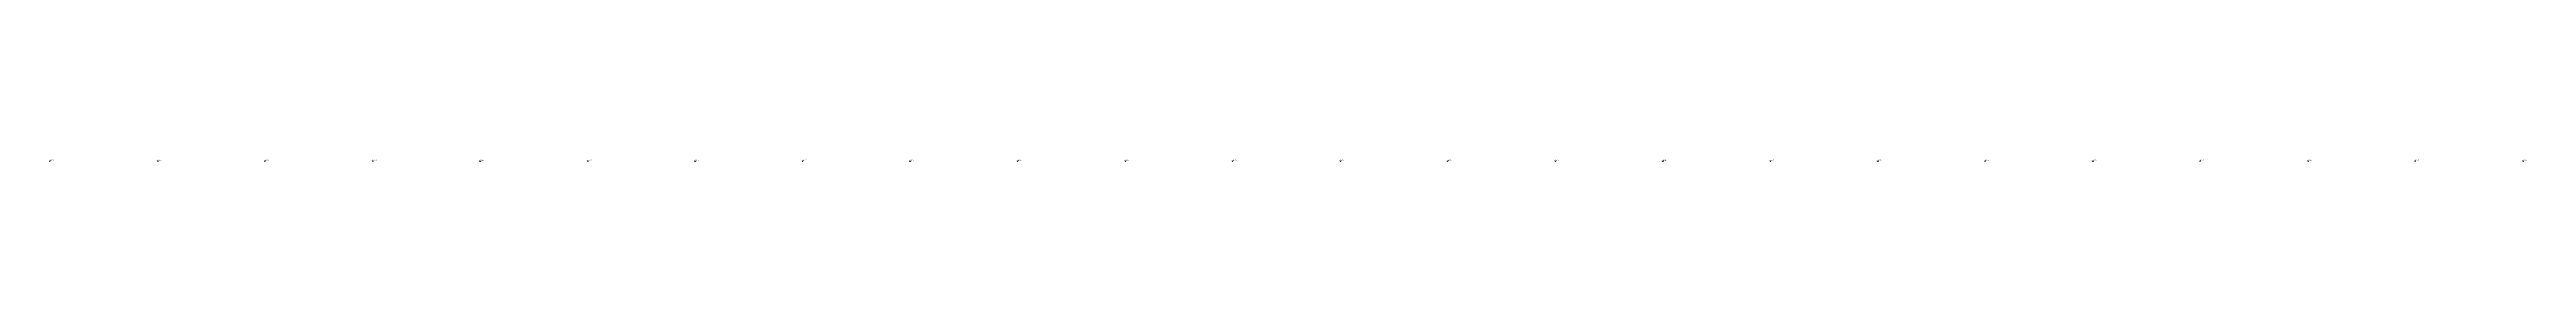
# Model space of a CAD drawing. Extents: x 509453 to 510064, y 5459426 to 5460067.
# Drawn here: x 509753.5 to 509983.8, y 5459676.5 to 5459676.6 of the extents above; entities that cross this region are included whole.
import ezdxf

# ---------------------------------------------------------------- set-up
doc = ezdxf.new("R2010")
doc.units = 0
doc.layers.add('Soundings', color=1, linetype='CONTINUOUS')

msp = doc.modelspace()

# ---------------------------------------------------------------- linework, layer by layer
at = {"layer": 'Soundings'}
for points in [[(509753.45, 5459676.45), (509753.5, 5459676.5), (509753.55, 5459676.45)], [(509763.45, 5459676.45), (509763.5, 5459676.5), (509763.55, 5459676.45)], [(509773.45, 5459676.45), (509773.5, 5459676.5), (509773.55, 5459676.45)], [(509783.45, 5459676.45), (509783.5, 5459676.5), (509783.55, 5459676.45)], [(509793.45, 5459676.45), (509793.5, 5459676.5), (509793.55, 5459676.45)], [(509803.45, 5459676.45), (509803.5, 5459676.5), (509803.55, 5459676.45)], [(509813.45, 5459676.45), (509813.5, 5459676.5), (509813.55, 5459676.45)], [(509823.45, 5459676.45), (509823.5, 5459676.5), (509823.55, 5459676.45)], [(509833.45, 5459676.45), (509833.5, 5459676.5), (509833.55, 5459676.45)], [(509843.45, 5459676.45), (509843.5, 5459676.5), (509843.55, 5459676.45)], [(509853.45, 5459676.45), (509853.5, 5459676.5), (509853.55, 5459676.45)], [(509863.45, 5459676.45), (509863.5, 5459676.5), (509863.55, 5459676.45)], [(509873.45, 5459676.45), (509873.5, 5459676.5), (509873.55, 5459676.45)], [(509883.45, 5459676.45), (509883.5, 5459676.5), (509883.55, 5459676.45)], [(509893.45, 5459676.45), (509893.5, 5459676.5), (509893.55, 5459676.45)], [(509903.45, 5459676.45), (509903.5, 5459676.5), (509903.55, 5459676.45)], [(509913.45, 5459676.45), (509913.5, 5459676.5), (509913.55, 5459676.45)], [(509923.45, 5459676.45), (509923.5, 5459676.5), (509923.55, 5459676.45)], [(509933.45, 5459676.45), (509933.5, 5459676.5), (509933.55, 5459676.45)], [(509943.45, 5459676.45), (509943.5, 5459676.5), (509943.55, 5459676.45)], [(509953.45, 5459676.45), (509953.5, 5459676.5), (509953.55, 5459676.45)], [(509963.45, 5459676.45), (509963.5, 5459676.5), (509963.55, 5459676.45)], [(509973.45, 5459676.45), (509973.5, 5459676.5), (509973.55, 5459676.45)], [(509983.45, 5459676.45), (509983.5, 5459676.5), (509983.55, 5459676.45)]]:
    msp.add_lwpolyline(points, dxfattribs=at)

# ---------------------------------------------------------------- texts
for s, p in [('16.15', (509753.5, 5459676.5, 16.15)), ('15.65', (509763.5, 5459676.5, 15.65)), ('15.75', (509773.5, 5459676.5, 15.75)), ('15.50', (509783.5, 5459676.5, 15.5)), ('15.40', (509793.5, 5459676.5, 15.4)), ('15.30', (509803.5, 5459676.5, 15.3)), ('15.75', (509813.5, 5459676.5, 15.75)), ('15.20', (509823.5, 5459676.5, 15.2)), ('15.10', (509833.5, 5459676.5, 15.1)), ('14.85', (509843.5, 5459676.5, 14.85)), ('14.50', (509853.5, 5459676.5, 14.5)), ('15.15', (509863.5, 5459676.5, 15.15)), ('14.90', (509873.5, 5459676.5, 14.9)), ('14.75', (509883.5, 5459676.5, 14.75)), ('14.25', (509893.5, 5459676.5, 14.25)), ('14.45', (509903.5, 5459676.5, 14.45)), ('14.80', (509913.5, 5459676.5, 14.8)), ('14.35', (509923.5, 5459676.5, 14.35)), ('13.05', (509933.5, 5459676.5, 13.05)), ('11.90', (509943.5, 5459676.5, 11.9)), ('11.80', (509953.5, 5459676.5, 11.8)), ('11.85', (509963.5, 5459676.5, 11.85)), ('11.60', (509973.5, 5459676.5, 11.6)), ('11.55', (509983.5, 5459676.5, 11.55))]:
    msp.add_text(s, height=0.1, dxfattribs=at).set_placement(p)

doc.saveas('drawing.dxf')
